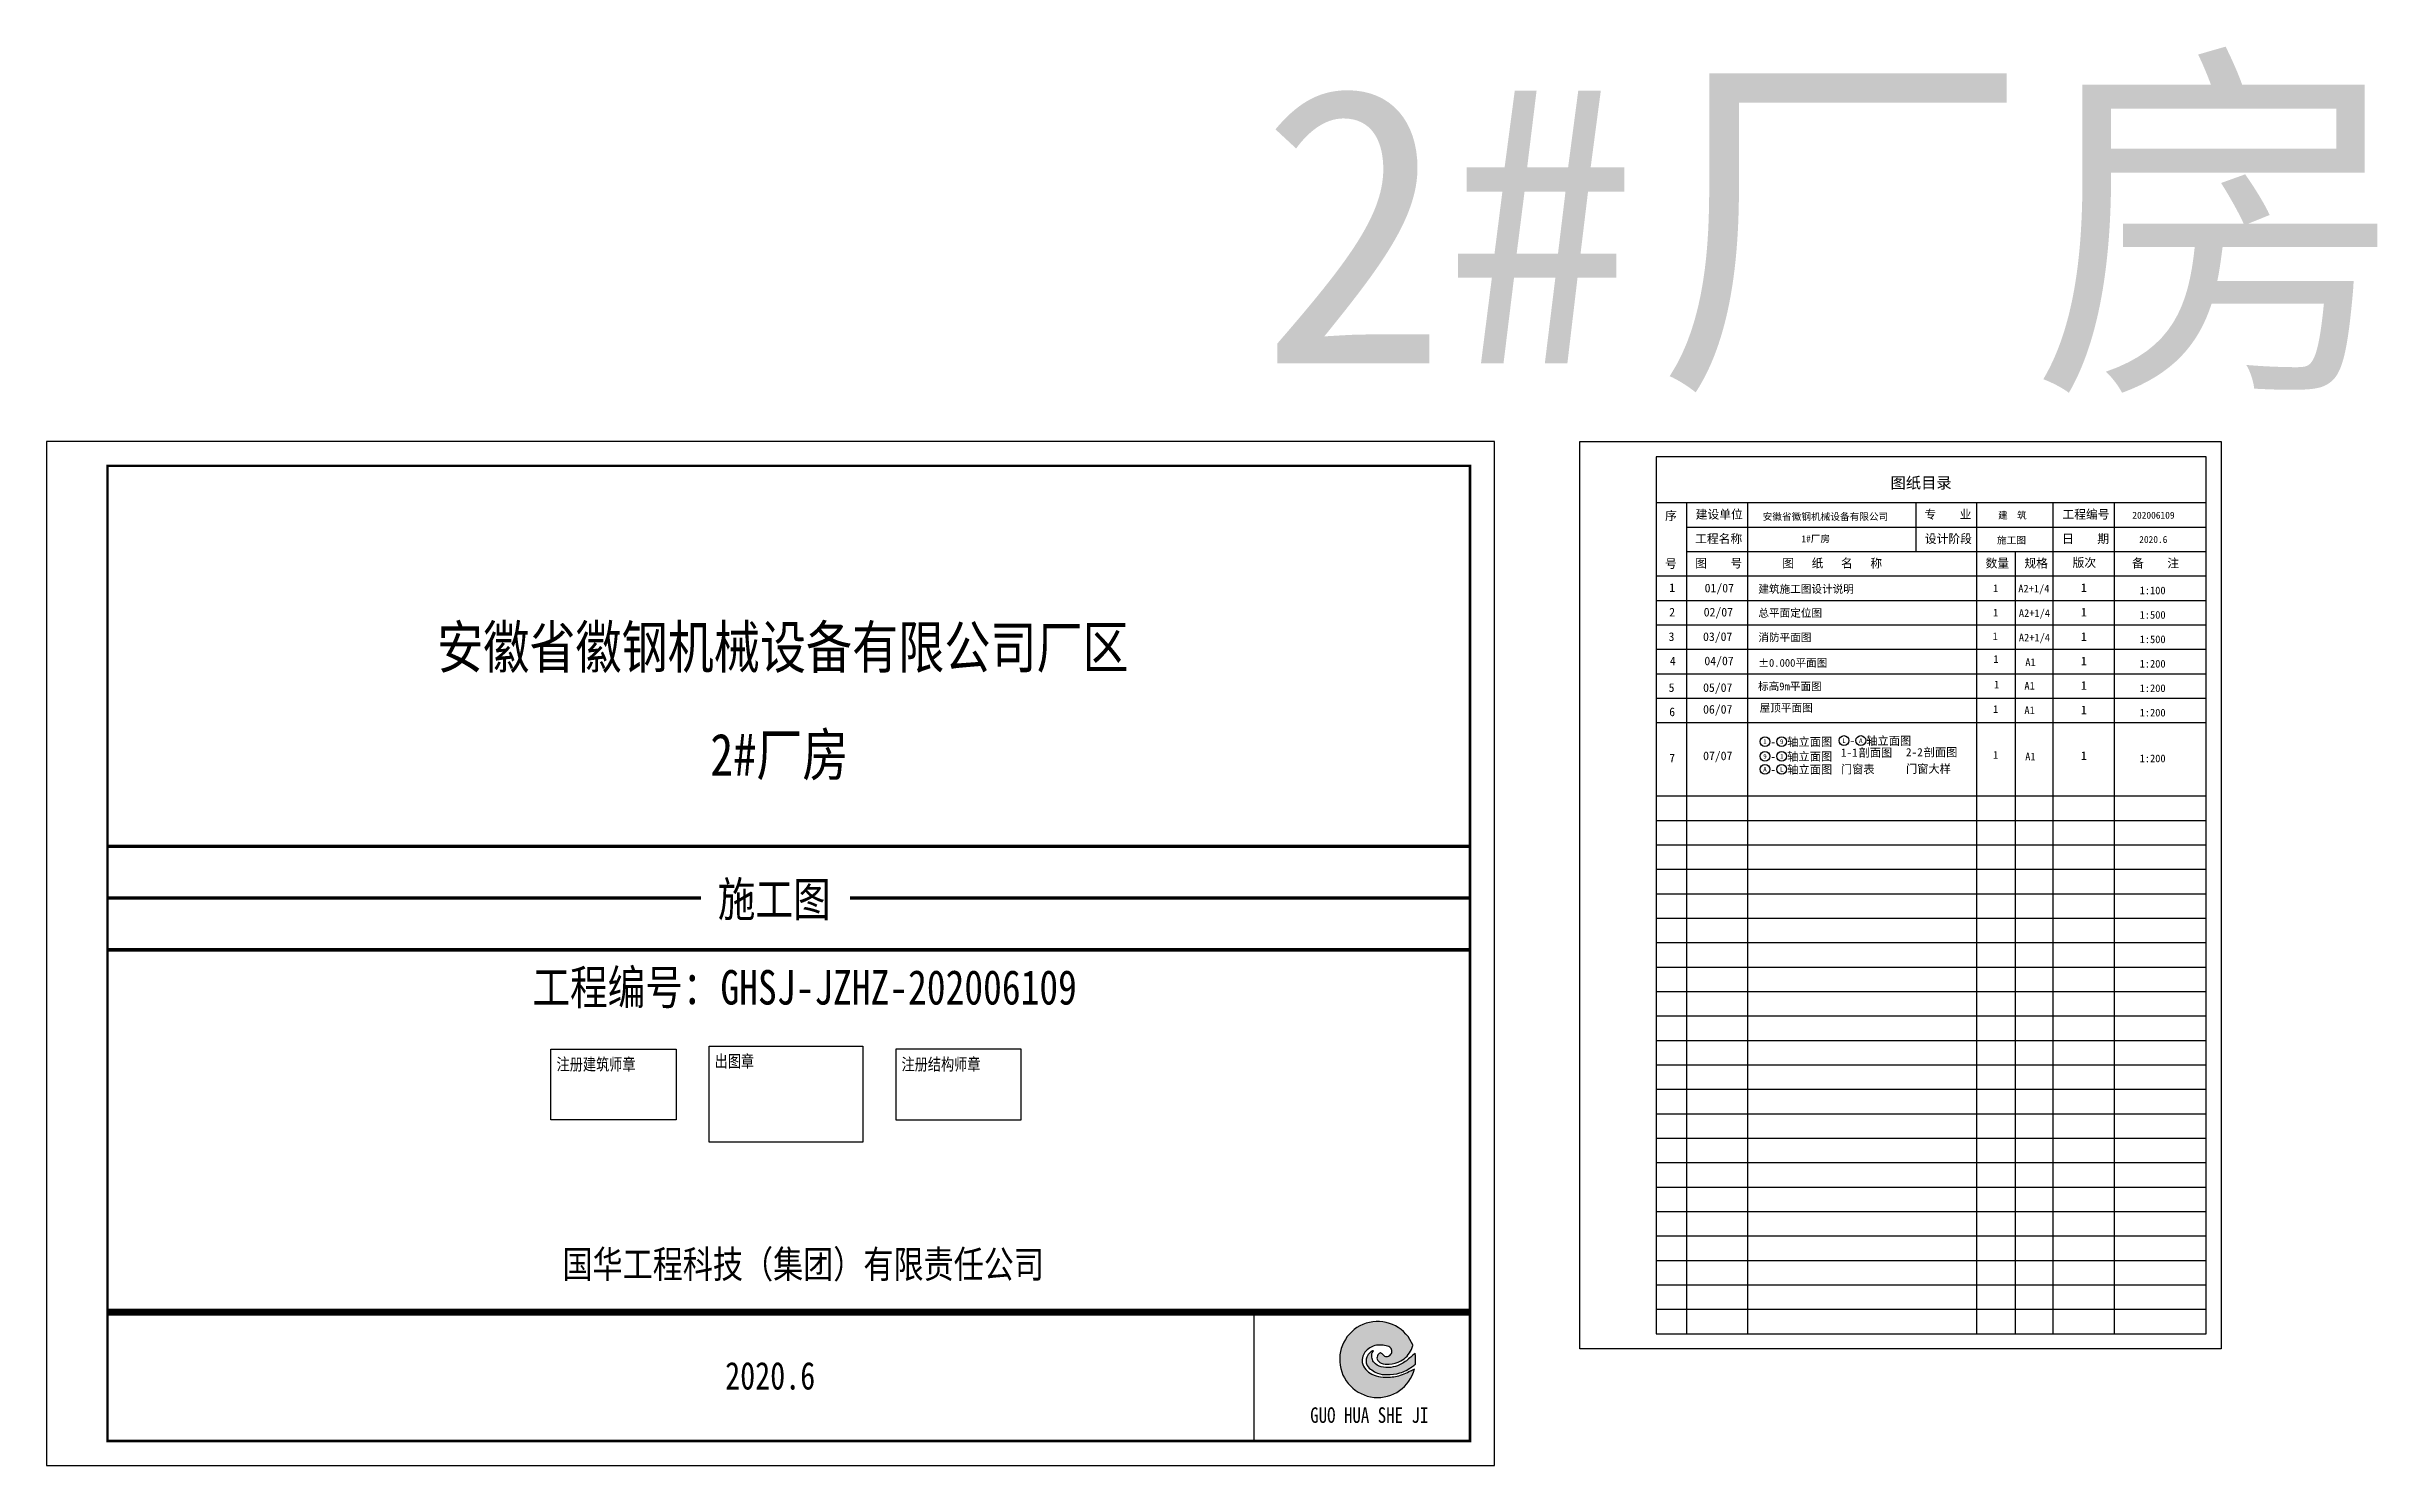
# Model space of a CAD drawing. Extents: x -21908402 to 2288787, y 79687 to 5079726.
# Drawn here: x 2095687 to 2191313, y 602792 to 660992 of the extents above; entities that cross this region are included whole.
import ezdxf
from ezdxf.enums import TextEntityAlignment as Align

# ---------------------------------------------------------------- set-up
doc = ezdxf.new("R2010")
doc.units = 0
doc.header["$LTSCALE"] = 1000
doc.layers.get('0').update_dxf_attribs({"linetype": 'CONTINUOUS'})
for name, color, linetype in [('PP-COM', 7, 'CONTINUOUS'), ('PUB_TEXT', 7, 'CONTINUOUS'), ('PUB_TITLE', 4, 'CONTINUOUS'), ('TEXT', 7, 'CONTINUOUS'), ('TITLE', 4, 'CONTINUOUS'), ('图签', 4, 'CONTINUOUS')]:
    doc.layers.add(name, color=color, linetype=linetype)
doc.styles.add('-宋体', font='', dxfattribs={"width": 0.9})
doc.styles.add('-黑体', font='simhei.ttf', dxfattribs={"width": 0.8})
doc.styles.add('_TCH_DYN', font='')
doc.styles.add('DIM_FONT', font='simplex.shx', dxfattribs={"width": 0.8})
doc.styles.add('HZ2', font='simhei.ttf')
doc.styles.add('STYLE1', font='simhei.ttf', dxfattribs={"width": 0.8})
doc.styles.add('宋体', font='')
doc.styles.get('-宋体').set_extended_font_data('NSimSun')
doc.styles.get('_TCH_DYN').set_extended_font_data('SimSun')
doc.styles.get('宋体').set_extended_font_data('SimSun')

msp = doc.modelspace()

# ---------------------------------------------------------------- texts
at = {"color": 7, "style": 'DIM_FONT', "width": 0.8, "flags": 9}
for tag, s in [('YSIZE', '1000'), ('XSIZE', '3000')]:
    msp.add_attdef(tag, (2165481.5, 641282.5), s, height=0.627, dxfattribs=at)
at = {"layer": 'PP-COM', "color": 4, "style": 'STYLE1', "width": 0.8}
msp.add_text('GUO HUA SHE JI', height=636.39, dxfattribs=at).set_placement((2147529.4, 604536.3))
at = {"layer": 'PUB_TEXT', "style": '_TCH_DYN'}
for s, p in [('厂房', (2161659.1, 647996.3)), ('2#', (2145456.5, 647996.3))]:
    msp.add_text(s, height=11329.11, dxfattribs=at).set_placement(p)
at = {"layer": 'PUB_TEXT', "color": 7}
for s, height, style, p in [('图纸目录', 459.87, 'HZ2', (2171338, 642870.1)), ('建设单位', 353.75, 'HZ2', (2163346.5, 641627.2)), ('安徽省徽钢机械设备有限公司', 282.998, 'HZ2', (2166094.2, 641570)), ('专    业', 353.75, 'HZ2', (2172731, 641627.2)), ('建  筑', 283, 'HZ2', (2175748.9, 641627.2)), ('工程编号', 353.75, 'HZ2', (2178391.1, 641627.2)), ('202006109', 283, 'HZ2', (2181259.9, 641627.2)), ('工程名称', 353.75, 'HZ2', (2163323.1, 640624.5)), ('1#厂房', 283, 'HZ2', (2167680.2, 640660.5)), ('设计阶段', 353.75, 'HZ2', (2172746.6, 640624.5)), ('施工图', 283, 'HZ2', (2175706.9, 640604.9)), ('日    期', 353.75, 'HZ2', (2178375.8, 640624.5)), ('图    号', 353.75, 'HZ2', (2163325.7, 639621.8)), ('图   纸   名   称', 353.748, 'HZ2', (2166896.8, 639621.8)), ('数量', 353.75, 'HZ2', (2175237.2, 639621.8)), ('规格', 353.75, 'HZ2', (2176829.8, 639621.8)), ('版次', 353.75, 'HZ2', (2178807.1, 639646.2)), ('备    注', 353.75, 'HZ2', (2181250.5, 639621.8)), ('1', 353.7, 'HZ2', (2162259.3, 638619.1)), ('01/07', 353.75, 'HZ2', (2163712.2, 638604.8)), ('建筑施工图设计说明', 319.26, 'HZ2', (2165916.7, 638583.6)), ('1', 313.3, '-宋体', (2175544.9, 638619.1)), ('A2+1/4', 313.34, '-宋体', (2176580.5, 638602)), ('1', 353.7, 'HZ2', (2179149.6, 638619.1)), ('1:100', 313.34, '-宋体', (2181558.4, 638527.4)), ('2', 353.7, 'HZ2', (2162259.3, 637616.4)), ('02/07', 353.75, 'HZ2', (2163673.9, 637616.4)), ('总平面定位图', 319.26, 'HZ2', (2165916.7, 637600.7)), ('1', 313.3, '-宋体', (2175544.9, 637616.4)), ('A2+1/4', 313.34, '-宋体', (2176603.8, 637595.8)), ('1', 353.7, 'HZ2', (2179149.6, 637616.4)), ('1:500', 313.34, '-宋体', (2181558.4, 637524.7)), ('3', 353.7, 'HZ2', (2162231.6, 636610.2)), ('03/07', 353.75, 'HZ2', (2163646.2, 636610.2)), ('消防平面图', 319.26, 'HZ2', (2165916.7, 636598)), ('1', 313.3, '-宋体', (2175524.7, 636646.8)), ('A2+1/4', 313.34, '-宋体', (2176603.8, 636593.1)), ('1', 353.7, 'HZ2', (2179149.6, 636613.7)), ('4', 353.7, 'HZ2', (2162287.1, 635615.9)), ('04/07', 353.75, 'HZ2', (2163701.6, 635615.9)), ('1', 313.3, '-宋体', (2175557.7, 635713.9)), ('1', 353.7, 'HZ2', (2179149.6, 635611)), ('1:500', 313.34, '-宋体', (2181558.4, 636522)), ('%%P0.000平面图', 319.258, 'HZ2', (2165916.7, 635553)), ('1', 313.3, '-宋体', (2175582.9, 634666.5)), ('A1', 313.34, '-宋体', (2176868, 635585.7)), ('1:200', 313.34, '-宋体', (2181558.4, 635519.4)), ('5', 353.7, 'HZ2', (2162233.8, 634521.2)), ('05/07', 353.75, 'HZ2', (2163648.4, 634521.2)), ('06/07', 353.75, 'HZ2', (2163648.4, 633629.8)), ('标高9m平面图', 319.26, 'HZ2', (2165901.2, 634589.8)), ('A1', 313.34, '-宋体', (2176830.6, 634618.2)), ('1', 353.7, 'HZ2', (2179149.6, 634608.3)), ('1:200', 313.34, '-宋体', (2181558.4, 634516.7)), ('6', 353.7, 'HZ2', (2162259.3, 633527.2)), ('1', 313.3, '-宋体', (2175544.9, 633660.1)), ('A1', 313.34, '-宋体', (2176830.6, 633615.5)), ('1', 353.7, 'HZ2', (2179149.6, 633605.7)), ('1:200', 313.34, '-宋体', (2181558.4, 633514)), ('07/07', 353.75, 'HZ2', (2163648.4, 631721.5)), ('-', 338.3, '_TCH_DYN', (2166409.9, 632302.6)), ('轴立面图', 338.28, '_TCH_DYN', (2167099.6, 632302.6)), ('1-1', 338.28, '_TCH_DYN', (2169300.2, 631861.3)), ('-', 338.3, '_TCH_DYN', (2169653.5, 632346.4)), ('剖面图', 338.28, '_TCH_DYN', (2170025.9, 631861.3)), ('轴立面图', 338.28, '_TCH_DYN', (2170343.2, 632346.4)), ('2-2', 338.28, '_TCH_DYN', (2171971.5, 631878.3)), ('剖面图', 338.28, '_TCH_DYN', (2172697.2, 631878.3)), ('7', 353.7, 'HZ2', (2162259.3, 631629.1)), ('-', 338.3, '_TCH_DYN', (2166409.9, 631699.7)), ('-', 338.3, '_TCH_DYN', (2166409.9, 631169.6)), ('轴立面图', 338.28, '_TCH_DYN', (2167099.6, 631699.7)), ('轴立面图', 338.28, '_TCH_DYN', (2167099.6, 631169.6)), ('门窗表', 338.28, '_TCH_DYN', (2169300.2, 631176.7)), ('门窗大样', 338.28, '_TCH_DYN', (2171971.5, 631196)), ('1', 313.3, '-宋体', (2175544.9, 631782.9)), ('A1', 313.34, '-宋体', (2176863.8, 631710.8)), ('1', 353.7, 'HZ2', (2179149.6, 631728.5)), ('1:200', 313.34, '-宋体', (2181558.4, 631636.8))]:
    msp.add_text(s, height=height, dxfattribs=dict(at, style=style)).set_placement(p)
at = {"layer": 'PUB_TEXT', "color": 7, "style": 'HZ2'}
for s, height, p in [('序', 353.7, (2162329.3, 641758.8)), ('2020.6', 283, (2182119.6, 640772.8)), ('号', 353.7, (2162329.3, 639784.7))]:
    msp.add_text(s, height=height, dxfattribs=at).set_placement(p, align=Align.MIDDLE)
at = {"layer": 'PUB_TEXT', "color": 7, "style": '_TCH_DYN'}
for s, height, width, p, p2 in [('1', 194.8, 1.028736, (2166114.2, 632384.4), (2166257.6, 632384.4)), ('9', 195.2, 1.022857, (2166804.3, 632384.2), (2166947.1, 632384.2)), ('L', 193.6, 1.046784, (2169357, 632428.7), (2169502, 632428.7)), ('A', 195.2, 1.022857, (2170047.9, 632427.9), (2170190.7, 632427.9)), ('A', 195.2, 1.022857, (2166114.5, 631251.1), (2166257.3, 631251.1)), ('9', 195.2, 1.022857, (2166114.5, 631781.2), (2166257.3, 631781.2)), ('1', 194.8, 1.028736, (2166804, 631781.4), (2166947.4, 631781.4)), ('L', 193.6, 1.046784, (2166803.2, 631251.9), (2166948.2, 631251.9))]:
    msp.add_text(s, height=height, dxfattribs=dict(at, width=width)).set_placement(p, p2, align=Align.FIT)
at = {"layer": 'PUB_TEXT', "color": 7, "insert": (2165970.1, 634027), "char_height": 319.26, "width": 6000, "attachment_point": 1, "style": 'HZ2'}
msp.add_mtext('屋顶平面图', dxfattribs=at)
at = {"layer": 'TEXT', "style": '-黑体', "width": 0.8}
for s, height, p in [('安徽省徽钢机械设备有限公司厂区', 1733.468, (2125896.2, 636390.7)), ('2#厂房', 1733.47, (2125749.3, 631982.5))]:
    msp.add_text(s, height=height, dxfattribs=at).set_placement(p, align=Align.MIDDLE)
at = {"layer": 'TEXT', "style": '宋体', "width": 0.8}
for s, height, p in [('施工图', 1414.2, (2123224.5, 625309.9)), ('工程编号：GHSJ-JZHZ-202006109', 1414.2, (2115617.6, 621696.7)), ('出图章', 494.97, (2123094.2, 619124)), ('注册建筑师章', 494.97, (2116607.8, 618998.4)), ('注册结构师章', 494.97, (2130761.2, 618998.4)), ('国华工程科技（集团）有限责任公司', 1131.36, (2116851.5, 610477.3)), ('2020.6', 1131.36, (2123526.6, 605903.6))]:
    msp.add_text(s, height=height, dxfattribs=at).set_placement(p)

# ---------------------------------------------------------------- blocks, each defined once
blk = doc.blocks.new('3')
at = {"layer": '图签'}
h = blk.add_hatch(color=256, dxfattribs=at)
edge = h.paths.add_edge_path()
edge.add_spline(control_points=[(1583, -871), (1558, -883), (1492, -915), (1382, -968), (1252, -1014), (1099, -1032), (933, -1037), (764, -984), (634, -889), (559, -759), (576, -625), (641, -515), (750, -440), (870, -400), (985, -416), (1082, -422), (1152, -490), (1147, -576), (1086, -630), (1001, -634), (965, -581), (938, -560), (930, -553)], knot_values=[0, 0, 0, 0, 63.887895, 169.604817, 280.476336, 380.511089, 525.343789, 661.29628, 778.663339, 891.78901, 986.689519, 1076.849819, 1177.14234, 1288.120268, 1358.394698, 1444.210632, 1504.595048, 1562.569299, 1621.929046, 1678.334447, 1732.260365, 1758.214456, 1758.214456, 1758.214456, 1758.214456], degree=3, periodic=0)
edge.add_spline(control_points=[(930, -553), (910, -567), (868, -597), (845, -698), (956, -777), (1122, -783), (1355, -733), (1502, -564), (1545, -444), (1555, -418)], knot_values=[0, 0, 0, 0, 53.925917, 119.065904, 202.108356, 321.989089, 501.688438, 732.546208, 796.512534, 796.512534, 796.512534, 796.512534], degree=3, periodic=0)
edge.add_arc((872, -688), 735, 21.5384, 345.5567)
edge = h.paths.add_edge_path(flags=17)
edge.add_spline(control_points=[(1596, -563), (1569, -589), (1487, -667), (1354, -775), (1168, -842), (989, -851), (837, -796), (761, -695), (756, -609), (759, -554), (795, -528), (781, -519), (758, -527), (713, -562), (651, -629), (646, -726), (667, -826), (761, -893), (881, -974), (1075, -986), (1310, -966), (1489, -866), (1579, -796), (1601, -779)], knot_values=[0, 0, 0, 0, 85.842589, 260.208147, 389.922213, 536.342718, 667.443352, 743.969945, 813.13614, 859.874504, 876.357114, 881.852622, 891.125467, 929.594025, 1016.468712, 1086.964256, 1146.831765, 1241.689023, 1338.678559, 1480.321397, 1675.457673, 1877.933485, 1940.18405, 1940.18405, 1940.18405, 1940.18405], degree=3, periodic=0)
edge.add_arc((872, -688), 735, 352.8544, 369.7328)
for start, end in [(21.5384, 345.5567), (352.8544, 9.7328)]:
    blk.add_arc((872, -688), 735, start, end, dxfattribs=at)
for points in [[(930, -553), (955, -574), (1007, -622), (1080, -622), (1138, -570), (1142, -495), (1088, -438), (979, -414), (888, -408), (749, -448), (644, -525), (585, -626), (573, -749), (640, -879), (761, -973), (930, -1026), (1118, -1028), (1247, -1010), (1383, -965), (1508, -907), (1583, -871)], [(930, -553), (878, -600), (862, -683), (941, -757), (1096, -776), (1322, -717), (1524, -495), (1555, -418)], [(1596, -563), (1514, -640), (1332, -774), (1173, -832), (983, -838), (827, -771), (769, -689), (757, -600), (777, -543), (789, -525), (783, -521), (771, -523), (729, -551), (660, -640), (650, -731), (670, -806), (759, -891), (868, -955), (1050, -980), (1302, -949), (1536, -828), (1601, -779)]]:
    blk.add_spline(points, degree=3, dxfattribs=at)

# ---------------------------------------------------------------- linework, layer by layer
at = {"color": 250}
for points in [[(2116378.2, 619868.7), (2121513.5, 619868.7), (2121513.5, 616962.3), (2116378.2, 616962.3)], [(2122864.7, 619994.3), (2129180.5, 619994.3), (2129180.5, 616052.6), (2122864.7, 616052.6)], [(2135666.9, 619868.7), (2130531.6, 619868.7), (2130531.6, 616962.3), (2135666.9, 616962.3)]]:
    msp.add_lwpolyline(points, close=True, dxfattribs=at)
at = {"layer": 'PUB_TEXT', "color": 7}
for centre in [(2166185.9, 632481.8), (2166875.7, 632481.8), (2169429.5, 632525.5), (2170119.3, 632525.5), (2166185.9, 631878.8), (2166185.9, 631348.7), (2166875.7, 631878.8), (2166875.7, 631348.7)]:
    msp.add_circle(centre, 201.5, dxfattribs=at)
at = {"layer": 'PUB_TITLE', "color": 4}
for p, q in [((2155086.8, 607567.2), (2155086.8, 644791.9)), ((2158588, 644791.9), (2184908.6, 644791.9)), ((2184908.6, 644791.9), (2184908.6, 607567.2)), ((2184281.9, 644165.2), (2161721.4, 644165.2)), ((2161721.4, 644165.2), (2161721.4, 608193.8)), ((2184281.9, 608193.8), (2184281.9, 644165.2)), ((2162974.8, 608193.8), (2162974.8, 642285.2)), ((2165481.5, 608193.8), (2165481.5, 642285.2)), ((2174881.7, 608193.8), (2174881.7, 642285.2)), ((2178015.1, 608193.8), (2178015.1, 642285.2)), ((2180521.8, 608193.8), (2180521.8, 642285.2)), ((2162974.8, 641282.5), (2184281.9, 641282.5)), ((2162974.8, 640279.8), (2184281.9, 640279.8)), ((2176448.4, 640279.8), (2176448.4, 608193.8)), ((2161721.4, 638274.4), (2184281.9, 638274.4)), ((2161721.4, 637271.8), (2184281.9, 637271.8)), ((2161721.4, 637271.8), (2184281.9, 637271.8)), ((2161721.4, 636269.1), (2184281.9, 636269.1)), ((2161721.4, 636269.1), (2184281.9, 636269.1)), ((2161721.4, 635266.4), (2184281.9, 635266.4)), ((2161721.4, 634263.7), (2184281.9, 634263.7)), ((2161721.4, 634263.7), (2184281.9, 634263.7)), ((2161721.4, 633261), (2184281.9, 633261)), ((2161721.4, 630252.9), (2184281.9, 630252.9)), ((2161721.4, 629250.3), (2184281.9, 629250.3)), ((2161721.4, 628247.6), (2184281.9, 628247.6)), ((2161721.4, 627244.9), (2184281.9, 627244.9)), ((2161721.4, 626242.2), (2184281.9, 626242.2)), ((2161721.4, 625239.5), (2184281.9, 625239.5)), ((2161721.4, 624236.8), (2184281.9, 624236.8)), ((2161721.4, 623234.1), (2184281.9, 623234.1)), ((2161721.4, 622231.5), (2184281.9, 622231.5)), ((2161721.4, 621228.8), (2184281.9, 621228.8)), ((2161721.4, 620226.1), (2184281.9, 620226.1)), ((2161721.4, 619223.4), (2184281.9, 619223.4)), ((2161721.4, 618220.7), (2184281.9, 618220.7)), ((2161721.4, 617218), (2184281.9, 617218)), ((2161721.4, 616215.3), (2184281.9, 616215.3)), ((2161721.4, 615212.6), (2184281.9, 615212.6)), ((2161721.4, 614210), (2184281.9, 614210)), ((2161721.4, 613207.3), (2184281.9, 613207.3)), ((2161721.4, 612204.6), (2184281.9, 612204.6)), ((2161721.4, 611201.9), (2184281.9, 611201.9)), ((2161721.4, 610199.2), (2184281.9, 610199.2)), ((2161721.4, 609196.5), (2184281.9, 609196.5)), ((2161721.4, 608193.8), (2184281.9, 608193.8)), ((2184908.6, 607567.2), (2158588, 607567.2))]:
    msp.add_line(p, q, dxfattribs=at)
at = {"layer": 'PUB_TITLE', "color": 7}
msp.add_line((2172375, 642285.2), (2172375, 640279.8), dxfattribs=at)
at = {"layer": 'PUB_TITLE'}
msp.add_lwpolyline([(2095686.8, 602791.9), (2155086.8, 602791.9), (2155086.8, 644791.9), (2095686.8, 644791.9)], close=True, dxfattribs=at)
at = {"layer": 'PUB_TITLE', "color": 4}
msp.add_lwpolyline([(2158588, 644791.9), (2184908.6, 644791.9), (2184908.6, 607567.2), (2158588, 607567.2)], close=True, dxfattribs=at)
at = {"layer": 'PUB_TITLE', "const_width": 100}
msp.add_lwpolyline([(2098186.8, 603791.9), (2154086.8, 603791.9), (2154086.8, 643791.9), (2098186.8, 643791.9)], close=True, dxfattribs=at)
at = {"layer": 'PUB_TITLE', "color": 4, "const_width": 50.1}
for points in [[(2161721.4, 642285.2), (2184281.9, 642285.2)], [(2161721.4, 639277.1), (2184281.9, 639277.1)]]:
    msp.add_lwpolyline(points, dxfattribs=at)
at = {"layer": 'TITLE'}
msp.add_line((2145224.3, 603791.9), (2145224.3, 609077), dxfattribs=at)
for points, const_width in [([(2098186.8, 628185), (2154086.8, 628185)], 141.4), ([(2098186.8, 626063.7), (2122528.8, 626063.7)], 141.4), ([(2128643.3, 626063.7), (2154086.8, 626063.7)], 141.4), ([(2098186.8, 623942.4), (2154086.8, 623942.4)], 141.4), ([(2098186.8, 609077), (2154086.8, 609077)], 282.8)]:
    msp.add_lwpolyline(points, dxfattribs=dict(at, const_width=const_width))

# ---------------------------------------------------------------- block references
at = {"xscale": 2.121299999649636, "yscale": 2.121299999649636, "zscale": 2.121299999670731}
msp.add_blockref('3', (2148447.1, 608594.8), dxfattribs=at)

msp.set_redraw_order([(e.dxf.handle, doc.entitydb.next_handle()) for e in msp.query("TEXT MTEXT ATTDEF DIMENSION ARC_DIMENSION")])  # texts and dimensions are drawn at this point

doc.saveas('drawing.dxf')
